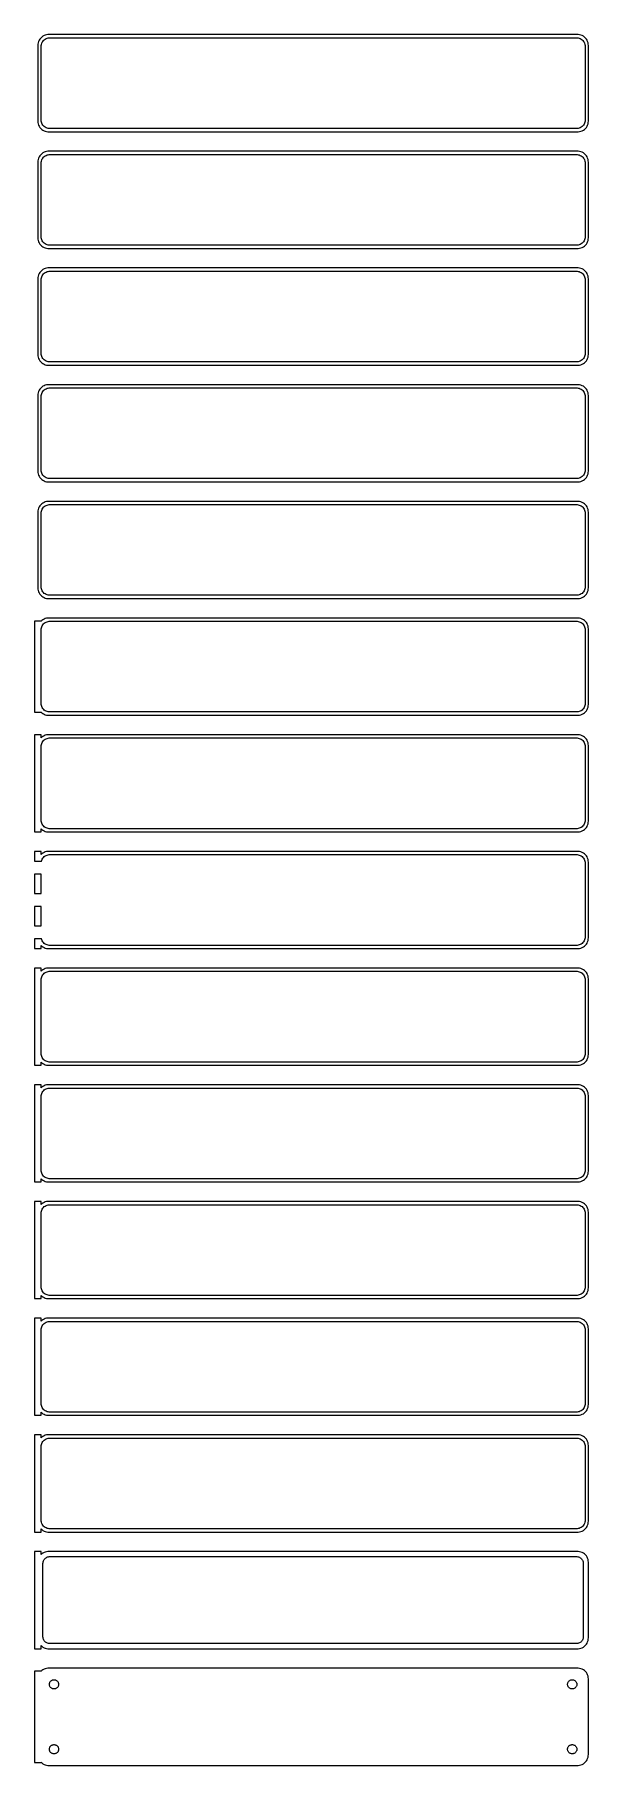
# Model space of a CAD drawing. Header units: metres. Extents: x -129 to 128, y 788 to 1588.
import ezdxf

# ---------------------------------------------------------------- set-up
doc = ezdxf.new("R2010")
doc.units = ezdxf.units.M

msp = doc.modelspace()

# ---------------------------------------------------------------- linework, layer by layer
for p, q in [((-126.545, 1586.44), (-126.882, 1585.91)), ((-126.145, 1586.92), (-126.545, 1586.44)), ((-125.687, 1587.35), (-126.145, 1586.92)), ((-125.179, 1587.72), (-125.687, 1587.35)), ((-124.629, 1588.02), (-125.179, 1587.72)), ((-124.916, 1585.74), (-124.55, 1586.08)), ((-124.045, 1588.26), (-124.629, 1588.02)), ((-124.55, 1586.08), (-124.143, 1586.38)), ((-124.143, 1586.38), (-123.703, 1586.62)), ((-123.437, 1588.41), (-124.045, 1588.26)), ((-123.703, 1586.62), (-123.236, 1586.8)), ((-122.814, 1588.49), (-123.437, 1588.41)), ((-123.236, 1586.8), (-122.75, 1586.93)), ((122.814, 1588.49), (-122.814, 1588.49)), ((-122.75, 1586.93), (-122.251, 1586.99)), ((-122.251, 1586.99), (122.251, 1586.99)), ((122.251, 1586.99), (122.75, 1586.93)), ((122.75, 1586.93), (123.236, 1586.8)), ((123.437, 1588.41), (122.814, 1588.49)), ((123.236, 1586.8), (123.703, 1586.62)), ((124.045, 1588.26), (123.437, 1588.41)), ((123.703, 1586.62), (124.143, 1586.38)), ((124.629, 1588.02), (124.045, 1588.26)), ((124.143, 1586.38), (124.55, 1586.08)), ((124.55, 1586.08), (124.916, 1585.74)), ((125.179, 1587.72), (124.629, 1588.02)), ((125.687, 1587.35), (125.179, 1587.72)), ((126.145, 1586.92), (125.687, 1587.35)), ((126.545, 1586.44), (126.145, 1586.92)), ((126.882, 1585.91), (126.545, 1586.44)), ((-127.461, 1584.13), (-127.5, 1583.5)), ((-127.5, 1583.5), (-127.5, 1548.5)), ((-127.343, 1584.74), (-127.461, 1584.13)), ((-127.149, 1585.34), (-127.343, 1584.74)), ((-126.882, 1585.91), (-127.149, 1585.34)), ((-126, 1583), (-125.968, 1583.5)), ((-126, 1549), (-126, 1583)), ((-125.968, 1583.5), (-125.874, 1583.99)), ((-125.874, 1583.99), (-125.719, 1584.47)), ((-125.719, 1584.47), (-125.505, 1584.93)), ((-125.505, 1584.93), (-125.236, 1585.35)), ((-125.236, 1585.35), (-124.916, 1585.74)), ((124.916, 1585.74), (125.236, 1585.35)), ((125.236, 1585.35), (125.505, 1584.93)), ((125.505, 1584.93), (125.719, 1584.47)), ((125.719, 1584.47), (125.874, 1583.99)), ((125.874, 1583.99), (125.968, 1583.5)), ((125.968, 1583.5), (126, 1583)), ((126, 1583), (126, 1549)), ((127.149, 1585.34), (126.882, 1585.91)), ((127.343, 1584.74), (127.149, 1585.34)), ((127.461, 1584.13), (127.343, 1584.74)), ((127.5, 1583.5), (127.461, 1584.13)), ((127.5, 1548.5), (127.5, 1583.5)), ((-127.5, 1548.5), (-127.461, 1547.87)), ((-127.461, 1547.87), (-127.343, 1547.26)), ((-127.343, 1547.26), (-127.149, 1546.66)), ((-127.149, 1546.66), (-126.882, 1546.09)), ((-126.882, 1546.09), (-126.545, 1545.56)), ((-125.968, 1548.5), (-126, 1549)), ((-125.874, 1548.01), (-125.968, 1548.5)), ((-125.719, 1547.53), (-125.874, 1548.01)), ((-125.505, 1547.07), (-125.719, 1547.53)), ((-125.236, 1546.65), (-125.505, 1547.07)), ((-124.916, 1546.26), (-125.236, 1546.65)), ((-124.55, 1545.92), (-124.916, 1546.26)), ((-124.143, 1545.62), (-124.55, 1545.92)), ((124.55, 1545.92), (124.143, 1545.62)), ((124.916, 1546.26), (124.55, 1545.92)), ((125.236, 1546.65), (124.916, 1546.26)), ((125.505, 1547.07), (125.236, 1546.65)), ((125.719, 1547.53), (125.505, 1547.07)), ((125.874, 1548.01), (125.719, 1547.53)), ((125.968, 1548.5), (125.874, 1548.01)), ((126, 1549), (125.968, 1548.5)), ((126.545, 1545.56), (126.882, 1546.09)), ((126.882, 1546.09), (127.149, 1546.66)), ((127.149, 1546.66), (127.343, 1547.26)), ((127.343, 1547.26), (127.461, 1547.87)), ((127.461, 1547.87), (127.5, 1548.5)), ((-126.545, 1545.56), (-126.145, 1545.08)), ((-126.145, 1545.08), (-125.687, 1544.65)), ((-125.687, 1544.65), (-125.179, 1544.28)), ((-125.179, 1544.28), (-124.629, 1543.98)), ((-124.629, 1543.98), (-124.045, 1543.74)), ((-123.703, 1545.38), (-124.143, 1545.62)), ((-124.045, 1543.74), (-123.437, 1543.59)), ((-123.236, 1545.2), (-123.703, 1545.38)), ((-123.437, 1543.59), (-122.814, 1543.51)), ((-122.75, 1545.07), (-123.236, 1545.2)), ((-122.814, 1543.51), (122.814, 1543.51)), ((-122.251, 1545.01), (-122.75, 1545.07)), ((122.251, 1545.01), (-122.251, 1545.01)), ((122.75, 1545.07), (122.251, 1545.01)), ((123.236, 1545.2), (122.75, 1545.07)), ((122.814, 1543.51), (123.437, 1543.59)), ((123.703, 1545.38), (123.236, 1545.2)), ((123.437, 1543.59), (124.045, 1543.74)), ((124.143, 1545.62), (123.703, 1545.38)), ((124.045, 1543.74), (124.629, 1543.98)), ((124.629, 1543.98), (125.179, 1544.28)), ((125.179, 1544.28), (125.687, 1544.65)), ((125.687, 1544.65), (126.145, 1545.08)), ((126.145, 1545.08), (126.545, 1545.56)), ((-127.461, 1530.13), (-127.5, 1529.5)), ((-127.343, 1530.74), (-127.461, 1530.13)), ((-127.149, 1531.34), (-127.343, 1530.74)), ((-126.882, 1531.91), (-127.149, 1531.34)), ((-126.545, 1532.44), (-126.882, 1531.91)), ((-126.145, 1532.92), (-126.545, 1532.44)), ((-125.687, 1533.35), (-126.145, 1532.92)), ((-125.968, 1529.5), (-125.874, 1529.99)), ((-125.874, 1529.99), (-125.719, 1530.47)), ((-125.719, 1530.47), (-125.505, 1530.93)), ((-125.179, 1533.72), (-125.687, 1533.35)), ((-125.505, 1530.93), (-125.236, 1531.35)), ((-125.236, 1531.35), (-124.916, 1531.74)), ((-124.629, 1534.02), (-125.179, 1533.72)), ((-124.916, 1531.74), (-124.55, 1532.08)), ((-124.045, 1534.26), (-124.629, 1534.02)), ((-124.55, 1532.08), (-124.143, 1532.38)), ((-124.143, 1532.38), (-123.703, 1532.62)), ((-123.437, 1534.41), (-124.045, 1534.26)), ((-123.703, 1532.62), (-123.236, 1532.8)), ((-122.814, 1534.49), (-123.437, 1534.41)), ((-123.236, 1532.8), (-122.75, 1532.93)), ((122.814, 1534.49), (-122.814, 1534.49)), ((-122.75, 1532.93), (-122.251, 1532.99)), ((-122.251, 1532.99), (122.251, 1532.99)), ((122.251, 1532.99), (122.75, 1532.93)), ((122.75, 1532.93), (123.236, 1532.8)), ((123.437, 1534.41), (122.814, 1534.49)), ((123.236, 1532.8), (123.703, 1532.62)), ((124.045, 1534.26), (123.437, 1534.41)), ((123.703, 1532.62), (124.143, 1532.38)), ((124.629, 1534.02), (124.045, 1534.26)), ((124.143, 1532.38), (124.55, 1532.08)), ((124.55, 1532.08), (124.916, 1531.74)), ((125.179, 1533.72), (124.629, 1534.02)), ((124.916, 1531.74), (125.236, 1531.35)), ((125.687, 1533.35), (125.179, 1533.72)), ((125.236, 1531.35), (125.505, 1530.93)), ((125.505, 1530.93), (125.719, 1530.47)), ((126.145, 1532.92), (125.687, 1533.35)), ((125.719, 1530.47), (125.874, 1529.99)), ((125.874, 1529.99), (125.968, 1529.5)), ((126.545, 1532.44), (126.145, 1532.92)), ((126.882, 1531.91), (126.545, 1532.44)), ((127.149, 1531.34), (126.882, 1531.91)), ((127.343, 1530.74), (127.149, 1531.34)), ((127.461, 1530.13), (127.343, 1530.74)), ((127.5, 1529.5), (127.461, 1530.13)), ((-127.5, 1529.5), (-127.5, 1494.5)), ((-126, 1529), (-125.968, 1529.5)), ((-126, 1495), (-126, 1529)), ((125.968, 1529.5), (126, 1529)), ((126, 1529), (126, 1495)), ((127.5, 1494.5), (127.5, 1529.5)), ((-127.5, 1494.5), (-127.461, 1493.87)), ((-127.461, 1493.87), (-127.343, 1493.26)), ((-127.343, 1493.26), (-127.149, 1492.66)), ((-127.149, 1492.66), (-126.882, 1492.09)), ((-126.882, 1492.09), (-126.545, 1491.56)), ((-126.545, 1491.56), (-126.145, 1491.08)), ((-126.145, 1491.08), (-125.687, 1490.65)), ((-125.968, 1494.5), (-126, 1495)), ((-125.874, 1494.01), (-125.968, 1494.5)), ((-125.719, 1493.53), (-125.874, 1494.01)), ((-125.505, 1493.07), (-125.719, 1493.53)), ((-125.687, 1490.65), (-125.179, 1490.28)), ((-125.236, 1492.65), (-125.505, 1493.07)), ((-124.916, 1492.26), (-125.236, 1492.65)), ((-125.179, 1490.28), (-124.629, 1489.98)), ((-124.55, 1491.92), (-124.916, 1492.26)), ((-124.629, 1489.98), (-124.045, 1489.74)), ((-124.143, 1491.62), (-124.55, 1491.92)), ((-123.703, 1491.38), (-124.143, 1491.62)), ((-123.236, 1491.2), (-123.703, 1491.38)), ((-122.75, 1491.07), (-123.236, 1491.2)), ((-122.251, 1491.01), (-122.75, 1491.07)), ((122.251, 1491.01), (-122.251, 1491.01)), ((122.75, 1491.07), (122.251, 1491.01)), ((123.236, 1491.2), (122.75, 1491.07)), ((123.703, 1491.38), (123.236, 1491.2)), ((124.143, 1491.62), (123.703, 1491.38)), ((124.045, 1489.74), (124.629, 1489.98)), ((124.55, 1491.92), (124.143, 1491.62)), ((124.916, 1492.26), (124.55, 1491.92)), ((124.629, 1489.98), (125.179, 1490.28)), ((125.236, 1492.65), (124.916, 1492.26)), ((125.179, 1490.28), (125.687, 1490.65)), ((125.505, 1493.07), (125.236, 1492.65)), ((125.719, 1493.53), (125.505, 1493.07)), ((125.687, 1490.65), (126.145, 1491.08)), ((125.874, 1494.01), (125.719, 1493.53)), ((125.968, 1494.5), (125.874, 1494.01)), ((126, 1495), (125.968, 1494.5)), ((126.145, 1491.08), (126.545, 1491.56)), ((126.545, 1491.56), (126.882, 1492.09)), ((126.882, 1492.09), (127.149, 1492.66)), ((127.149, 1492.66), (127.343, 1493.26)), ((127.343, 1493.26), (127.461, 1493.87)), ((127.461, 1493.87), (127.5, 1494.5)), ((-124.045, 1489.74), (-123.437, 1489.59)), ((-123.437, 1489.59), (-122.814, 1489.51)), ((-122.814, 1489.51), (122.814, 1489.51)), ((122.814, 1489.51), (123.437, 1489.59)), ((123.437, 1489.59), (124.045, 1489.74)), ((-127.461, 1476.13), (-127.5, 1475.5)), ((-127.5, 1475.5), (-127.5, 1440.5)), ((-127.343, 1476.74), (-127.461, 1476.13)), ((-127.149, 1477.34), (-127.343, 1476.74)), ((-126.882, 1477.91), (-127.149, 1477.34)), ((-126.545, 1478.44), (-126.882, 1477.91)), ((-126.145, 1478.92), (-126.545, 1478.44)), ((-125.687, 1479.35), (-126.145, 1478.92)), ((-126, 1475), (-125.968, 1475.5)), ((-126, 1441), (-126, 1475)), ((-125.968, 1475.5), (-125.874, 1475.99)), ((-125.874, 1475.99), (-125.719, 1476.47)), ((-125.719, 1476.47), (-125.505, 1476.93)), ((-125.179, 1479.72), (-125.687, 1479.35)), ((-125.505, 1476.93), (-125.236, 1477.35)), ((-125.236, 1477.35), (-124.916, 1477.74)), ((-124.629, 1480.02), (-125.179, 1479.72)), ((-124.916, 1477.74), (-124.55, 1478.08)), ((-124.045, 1480.26), (-124.629, 1480.02)), ((-124.55, 1478.08), (-124.143, 1478.38)), ((-124.143, 1478.38), (-123.703, 1478.62)), ((-123.437, 1480.41), (-124.045, 1480.26)), ((-123.703, 1478.62), (-123.236, 1478.8)), ((-122.814, 1480.49), (-123.437, 1480.41)), ((-123.236, 1478.8), (-122.75, 1478.93)), ((122.814, 1480.49), (-122.814, 1480.49)), ((-122.75, 1478.93), (-122.251, 1478.99)), ((-122.251, 1478.99), (122.251, 1478.99)), ((122.251, 1478.99), (122.75, 1478.93)), ((122.75, 1478.93), (123.236, 1478.8)), ((123.437, 1480.41), (122.814, 1480.49)), ((123.236, 1478.8), (123.703, 1478.62)), ((124.045, 1480.26), (123.437, 1480.41)), ((123.703, 1478.62), (124.143, 1478.38)), ((124.629, 1480.02), (124.045, 1480.26)), ((124.143, 1478.38), (124.55, 1478.08)), ((124.55, 1478.08), (124.916, 1477.74)), ((125.179, 1479.72), (124.629, 1480.02)), ((124.916, 1477.74), (125.236, 1477.35)), ((125.687, 1479.35), (125.179, 1479.72)), ((125.236, 1477.35), (125.505, 1476.93)), ((125.505, 1476.93), (125.719, 1476.47)), ((126.145, 1478.92), (125.687, 1479.35)), ((125.719, 1476.47), (125.874, 1475.99)), ((125.874, 1475.99), (125.968, 1475.5)), ((125.968, 1475.5), (126, 1475)), ((126, 1475), (126, 1441)), ((126.545, 1478.44), (126.145, 1478.92)), ((126.882, 1477.91), (126.545, 1478.44)), ((127.149, 1477.34), (126.882, 1477.91)), ((127.343, 1476.74), (127.149, 1477.34)), ((127.461, 1476.13), (127.343, 1476.74)), ((127.5, 1475.5), (127.461, 1476.13)), ((127.5, 1440.5), (127.5, 1475.5)), ((-127.5, 1440.5), (-127.461, 1439.87)), ((-127.461, 1439.87), (-127.343, 1439.26)), ((-127.343, 1439.26), (-127.149, 1438.66)), ((-127.149, 1438.66), (-126.882, 1438.09)), ((-126.882, 1438.09), (-126.545, 1437.56)), ((-126.545, 1437.56), (-126.145, 1437.08)), ((-126.145, 1437.08), (-125.687, 1436.65)), ((-125.968, 1440.5), (-126, 1441)), ((-125.874, 1440.01), (-125.968, 1440.5)), ((-125.719, 1439.53), (-125.874, 1440.01)), ((-125.505, 1439.07), (-125.719, 1439.53)), ((-125.687, 1436.65), (-125.179, 1436.28)), ((-125.236, 1438.65), (-125.505, 1439.07)), ((-124.916, 1438.26), (-125.236, 1438.65)), ((-125.179, 1436.28), (-124.629, 1435.98)), ((-124.55, 1437.92), (-124.916, 1438.26)), ((-124.629, 1435.98), (-124.045, 1435.74)), ((-124.143, 1437.62), (-124.55, 1437.92)), ((-123.703, 1437.38), (-124.143, 1437.62)), ((-124.045, 1435.74), (-123.437, 1435.59)), ((-123.236, 1437.2), (-123.703, 1437.38)), ((-123.437, 1435.59), (-122.814, 1435.51)), ((-122.75, 1437.07), (-123.236, 1437.2)), ((-122.814, 1435.51), (122.814, 1435.51)), ((-122.251, 1437.01), (-122.75, 1437.07)), ((122.251, 1437.01), (-122.251, 1437.01)), ((122.75, 1437.07), (122.251, 1437.01)), ((123.236, 1437.2), (122.75, 1437.07)), ((122.814, 1435.51), (123.437, 1435.59)), ((123.703, 1437.38), (123.236, 1437.2)), ((123.437, 1435.59), (124.045, 1435.74)), ((124.143, 1437.62), (123.703, 1437.38)), ((124.045, 1435.74), (124.629, 1435.98)), ((124.55, 1437.92), (124.143, 1437.62)), ((124.916, 1438.26), (124.55, 1437.92)), ((124.629, 1435.98), (125.179, 1436.28)), ((125.236, 1438.65), (124.916, 1438.26)), ((125.179, 1436.28), (125.687, 1436.65)), ((125.505, 1439.07), (125.236, 1438.65)), ((125.719, 1439.53), (125.505, 1439.07)), ((125.687, 1436.65), (126.145, 1437.08)), ((125.874, 1440.01), (125.719, 1439.53)), ((125.968, 1440.5), (125.874, 1440.01)), ((126, 1441), (125.968, 1440.5)), ((126.145, 1437.08), (126.545, 1437.56)), ((126.545, 1437.56), (126.882, 1438.09)), ((126.882, 1438.09), (127.149, 1438.66)), ((127.149, 1438.66), (127.343, 1439.26)), ((127.343, 1439.26), (127.461, 1439.87)), ((127.461, 1439.87), (127.5, 1440.5)), ((-124.629, 1426.02), (-125.179, 1425.72)), ((-124.045, 1426.26), (-124.629, 1426.02)), ((-123.437, 1426.41), (-124.045, 1426.26)), ((-122.814, 1426.49), (-123.437, 1426.41)), ((122.814, 1426.49), (-122.814, 1426.49)), ((123.437, 1426.41), (122.814, 1426.49)), ((124.045, 1426.26), (123.437, 1426.41)), ((124.629, 1426.02), (124.045, 1426.26)), ((125.179, 1425.72), (124.629, 1426.02)), ((-127.461, 1422.13), (-127.5, 1421.5)), ((-127.5, 1421.5), (-127.5, 1386.5)), ((-127.343, 1422.74), (-127.461, 1422.13)), ((-127.149, 1423.34), (-127.343, 1422.74)), ((-126.882, 1423.91), (-127.149, 1423.34)), ((-126.545, 1424.44), (-126.882, 1423.91)), ((-126.145, 1424.92), (-126.545, 1424.44)), ((-125.687, 1425.35), (-126.145, 1424.92)), ((-126, 1421), (-125.968, 1421.5)), ((-126, 1387), (-126, 1421)), ((-125.968, 1421.5), (-125.874, 1421.99)), ((-125.874, 1421.99), (-125.719, 1422.47)), ((-125.719, 1422.47), (-125.505, 1422.93)), ((-125.179, 1425.72), (-125.687, 1425.35)), ((-125.505, 1422.93), (-125.236, 1423.35)), ((-125.236, 1423.35), (-124.916, 1423.74)), ((-124.916, 1423.74), (-124.55, 1424.08)), ((-124.55, 1424.08), (-124.143, 1424.38)), ((-124.143, 1424.38), (-123.703, 1424.62)), ((-123.703, 1424.62), (-123.236, 1424.8)), ((-123.236, 1424.8), (-122.75, 1424.93)), ((-122.75, 1424.93), (-122.251, 1424.99)), ((-122.251, 1424.99), (122.251, 1424.99)), ((122.251, 1424.99), (122.75, 1424.93)), ((122.75, 1424.93), (123.236, 1424.8)), ((123.236, 1424.8), (123.703, 1424.62)), ((123.703, 1424.62), (124.143, 1424.38)), ((124.143, 1424.38), (124.55, 1424.08)), ((124.55, 1424.08), (124.916, 1423.74)), ((124.916, 1423.74), (125.236, 1423.35)), ((125.687, 1425.35), (125.179, 1425.72)), ((125.236, 1423.35), (125.505, 1422.93)), ((125.505, 1422.93), (125.719, 1422.47)), ((126.145, 1424.92), (125.687, 1425.35)), ((125.719, 1422.47), (125.874, 1421.99)), ((125.874, 1421.99), (125.968, 1421.5)), ((125.968, 1421.5), (126, 1421)), ((126, 1421), (126, 1387)), ((126.545, 1424.44), (126.145, 1424.92)), ((126.882, 1423.91), (126.545, 1424.44)), ((127.149, 1423.34), (126.882, 1423.91)), ((127.343, 1422.74), (127.149, 1423.34)), ((127.461, 1422.13), (127.343, 1422.74)), ((127.5, 1421.5), (127.461, 1422.13)), ((127.5, 1386.5), (127.5, 1421.5)), ((-127.5, 1386.5), (-127.461, 1385.87)), ((-127.461, 1385.87), (-127.343, 1385.26)), ((-125.968, 1386.5), (-126, 1387)), ((-125.874, 1386.01), (-125.968, 1386.5)), ((-125.719, 1385.53), (-125.874, 1386.01)), ((125.874, 1386.01), (125.719, 1385.53)), ((125.968, 1386.5), (125.874, 1386.01)), ((126, 1387), (125.968, 1386.5)), ((127.343, 1385.26), (127.461, 1385.87)), ((127.461, 1385.87), (127.5, 1386.5)), ((-127.343, 1385.26), (-127.149, 1384.66)), ((-127.149, 1384.66), (-126.882, 1384.09)), ((-126.882, 1384.09), (-126.545, 1383.56)), ((-126.545, 1383.56), (-126.145, 1383.08)), ((-126.145, 1383.08), (-125.687, 1382.65)), ((-125.505, 1385.07), (-125.719, 1385.53)), ((-125.687, 1382.65), (-125.179, 1382.28)), ((-125.236, 1384.65), (-125.505, 1385.07)), ((-124.916, 1384.26), (-125.236, 1384.65)), ((-125.179, 1382.28), (-124.629, 1381.98)), ((-124.55, 1383.92), (-124.916, 1384.26)), ((-124.629, 1381.98), (-124.045, 1381.74)), ((-124.143, 1383.62), (-124.55, 1383.92)), ((-123.703, 1383.38), (-124.143, 1383.62)), ((-124.045, 1381.74), (-123.437, 1381.59)), ((-123.236, 1383.2), (-123.703, 1383.38)), ((-123.437, 1381.59), (-122.814, 1381.51)), ((-122.75, 1383.07), (-123.236, 1383.2)), ((-122.814, 1381.51), (122.814, 1381.51)), ((-122.251, 1383.01), (-122.75, 1383.07)), ((122.251, 1383.01), (-122.251, 1383.01)), ((122.75, 1383.07), (122.251, 1383.01)), ((123.236, 1383.2), (122.75, 1383.07)), ((122.814, 1381.51), (123.437, 1381.59)), ((123.703, 1383.38), (123.236, 1383.2)), ((123.437, 1381.59), (124.045, 1381.74)), ((124.143, 1383.62), (123.703, 1383.38)), ((124.045, 1381.74), (124.629, 1381.98)), ((124.55, 1383.92), (124.143, 1383.62)), ((124.916, 1384.26), (124.55, 1383.92)), ((124.629, 1381.98), (125.179, 1382.28)), ((125.236, 1384.65), (124.916, 1384.26)), ((125.179, 1382.28), (125.687, 1382.65)), ((125.505, 1385.07), (125.236, 1384.65)), ((125.719, 1385.53), (125.505, 1385.07)), ((125.687, 1382.65), (126.145, 1383.08)), ((126.145, 1383.08), (126.545, 1383.56)), ((126.545, 1383.56), (126.882, 1384.09)), ((126.882, 1384.09), (127.149, 1384.66)), ((127.149, 1384.66), (127.343, 1385.26)), ((-126.882, 1369.91), (-127.149, 1369.34)), ((-126.545, 1370.44), (-126.882, 1369.91)), ((-126.145, 1370.92), (-126.545, 1370.44)), ((-125.687, 1371.35), (-126.145, 1370.92)), ((-125.179, 1371.72), (-125.687, 1371.35)), ((-125.236, 1369.35), (-124.916, 1369.74)), ((-124.629, 1372.02), (-125.179, 1371.72)), ((-124.916, 1369.74), (-124.55, 1370.08)), ((-124.045, 1372.26), (-124.629, 1372.02)), ((-124.55, 1370.08), (-124.143, 1370.38)), ((-124.143, 1370.38), (-123.703, 1370.62)), ((-123.437, 1372.41), (-124.045, 1372.26)), ((-123.703, 1370.62), (-123.236, 1370.8)), ((-122.814, 1372.49), (-123.437, 1372.41)), ((-123.236, 1370.8), (-122.75, 1370.93)), ((122.814, 1372.49), (-122.814, 1372.49)), ((-122.75, 1370.93), (-122.251, 1370.99)), ((-122.251, 1370.99), (122.251, 1370.99)), ((122.251, 1370.99), (122.75, 1370.93)), ((122.75, 1370.93), (123.236, 1370.8)), ((123.437, 1372.41), (122.814, 1372.49)), ((123.236, 1370.8), (123.703, 1370.62)), ((124.045, 1372.26), (123.437, 1372.41)), ((123.703, 1370.62), (124.143, 1370.38)), ((124.629, 1372.02), (124.045, 1372.26)), ((124.143, 1370.38), (124.55, 1370.08)), ((124.55, 1370.08), (124.916, 1369.74)), ((125.179, 1371.72), (124.629, 1372.02)), ((124.916, 1369.74), (125.236, 1369.35)), ((125.687, 1371.35), (125.179, 1371.72)), ((126.145, 1370.92), (125.687, 1371.35)), ((126.545, 1370.44), (126.145, 1370.92)), ((126.882, 1369.91), (126.545, 1370.44)), ((127.149, 1369.34), (126.882, 1369.91)), ((-127.461, 1368.13), (-127.5, 1367.5)), ((-127.5, 1367.5), (-127.5, 1332.5)), ((-127.343, 1368.74), (-127.461, 1368.13)), ((-127.149, 1369.34), (-127.343, 1368.74)), ((-126, 1367), (-125.968, 1367.5)), ((-126, 1333), (-126, 1367)), ((-125.968, 1367.5), (-125.874, 1367.99)), ((-125.874, 1367.99), (-125.719, 1368.47)), ((-125.719, 1368.47), (-125.505, 1368.93)), ((-125.505, 1368.93), (-125.236, 1369.35)), ((125.236, 1369.35), (125.505, 1368.93)), ((125.505, 1368.93), (125.719, 1368.47)), ((125.719, 1368.47), (125.874, 1367.99)), ((125.874, 1367.99), (125.968, 1367.5)), ((125.968, 1367.5), (126, 1367)), ((126, 1367), (126, 1333)), ((127.343, 1368.74), (127.149, 1369.34)), ((127.461, 1368.13), (127.343, 1368.74)), ((127.5, 1367.5), (127.461, 1368.13)), ((127.5, 1332.5), (127.5, 1367.5)), ((-127.5, 1332.5), (-127.461, 1331.87)), ((-127.461, 1331.87), (-127.343, 1331.26)), ((-127.343, 1331.26), (-127.149, 1330.66)), ((-127.149, 1330.66), (-126.882, 1330.09)), ((-126.882, 1330.09), (-126.545, 1329.56)), ((-125.968, 1332.5), (-126, 1333)), ((-125.874, 1332.01), (-125.968, 1332.5)), ((-125.719, 1331.53), (-125.874, 1332.01)), ((-125.505, 1331.07), (-125.719, 1331.53)), ((-125.236, 1330.65), (-125.505, 1331.07)), ((-124.916, 1330.26), (-125.236, 1330.65)), ((-124.55, 1329.92), (-124.916, 1330.26)), ((-124.143, 1329.62), (-124.55, 1329.92)), ((124.55, 1329.92), (124.143, 1329.62)), ((124.916, 1330.26), (124.55, 1329.92)), ((125.236, 1330.65), (124.916, 1330.26)), ((125.505, 1331.07), (125.236, 1330.65)), ((125.719, 1331.53), (125.505, 1331.07)), ((125.874, 1332.01), (125.719, 1331.53)), ((125.968, 1332.5), (125.874, 1332.01)), ((126, 1333), (125.968, 1332.5)), ((126.545, 1329.56), (126.882, 1330.09)), ((126.882, 1330.09), (127.149, 1330.66)), ((127.149, 1330.66), (127.343, 1331.26)), ((127.343, 1331.26), (127.461, 1331.87)), ((127.461, 1331.87), (127.5, 1332.5)), ((-126.545, 1329.56), (-126.145, 1329.08)), ((-126.145, 1329.08), (-125.687, 1328.65)), ((-125.687, 1328.65), (-125.179, 1328.28)), ((-125.179, 1328.28), (-124.629, 1327.98)), ((-124.629, 1327.98), (-124.045, 1327.74)), ((-123.703, 1329.38), (-124.143, 1329.62)), ((-124.045, 1327.74), (-123.437, 1327.59)), ((-123.236, 1329.2), (-123.703, 1329.38)), ((-123.437, 1327.59), (-122.814, 1327.51)), ((-122.75, 1329.07), (-123.236, 1329.2)), ((-122.814, 1327.51), (122.814, 1327.51)), ((-122.251, 1329.01), (-122.75, 1329.07)), ((122.251, 1329.01), (-122.251, 1329.01)), ((122.75, 1329.07), (122.251, 1329.01)), ((123.236, 1329.2), (122.75, 1329.07)), ((122.814, 1327.51), (123.437, 1327.59)), ((123.703, 1329.38), (123.236, 1329.2)), ((123.437, 1327.59), (124.045, 1327.74)), ((124.143, 1329.62), (123.703, 1329.38)), ((124.045, 1327.74), (124.629, 1327.98)), ((124.629, 1327.98), (125.179, 1328.28)), ((125.179, 1328.28), (125.687, 1328.65)), ((125.687, 1328.65), (126.145, 1329.08)), ((126.145, 1329.08), (126.545, 1329.56)), ((-126, 1317.06), (-129, 1317.06)), ((-129, 1317.06), (-129, 1274.94)), ((-125.687, 1317.35), (-126, 1317.06)), ((-125.968, 1313.5), (-125.874, 1313.99)), ((-125.874, 1313.99), (-125.719, 1314.47)), ((-125.719, 1314.47), (-125.505, 1314.93)), ((-125.179, 1317.72), (-125.687, 1317.35)), ((-125.505, 1314.93), (-125.236, 1315.35)), ((-125.236, 1315.35), (-124.916, 1315.74)), ((-124.629, 1318.02), (-125.179, 1317.72)), ((-124.916, 1315.74), (-124.55, 1316.08)), ((-124.045, 1318.26), (-124.629, 1318.02)), ((-124.55, 1316.08), (-124.143, 1316.38)), ((-124.143, 1316.38), (-123.703, 1316.62)), ((-123.437, 1318.41), (-124.045, 1318.26)), ((-123.703, 1316.62), (-123.236, 1316.8)), ((-122.814, 1318.49), (-123.437, 1318.41)), ((-123.236, 1316.8), (-122.75, 1316.93)), ((122.814, 1318.49), (-122.814, 1318.49)), ((-122.75, 1316.93), (-122.251, 1316.99)), ((-122.251, 1316.99), (122.251, 1316.99)), ((122.251, 1316.99), (122.75, 1316.93)), ((122.75, 1316.93), (123.236, 1316.8)), ((123.437, 1318.41), (122.814, 1318.49)), ((123.236, 1316.8), (123.703, 1316.62)), ((124.045, 1318.26), (123.437, 1318.41)), ((123.703, 1316.62), (124.143, 1316.38)), ((124.629, 1318.02), (124.045, 1318.26)), ((124.143, 1316.38), (124.55, 1316.08)), ((124.55, 1316.08), (124.916, 1315.74)), ((125.179, 1317.72), (124.629, 1318.02)), ((124.916, 1315.74), (125.236, 1315.35)), ((125.687, 1317.35), (125.179, 1317.72)), ((125.236, 1315.35), (125.505, 1314.93)), ((125.505, 1314.93), (125.719, 1314.47)), ((126.145, 1316.92), (125.687, 1317.35)), ((125.719, 1314.47), (125.874, 1313.99)), ((125.874, 1313.99), (125.968, 1313.5)), ((126.545, 1316.44), (126.145, 1316.92)), ((126.882, 1315.91), (126.545, 1316.44)), ((127.149, 1315.34), (126.882, 1315.91)), ((127.343, 1314.74), (127.149, 1315.34)), ((127.461, 1314.13), (127.343, 1314.74)), ((127.5, 1313.5), (127.461, 1314.13)), ((-126, 1313), (-125.968, 1313.5)), ((-126, 1279), (-126, 1313)), ((125.968, 1313.5), (126, 1313)), ((126, 1313), (126, 1279)), ((127.5, 1278.5), (127.5, 1313.5)), ((-129, 1274.94), (-126, 1274.94)), ((-125.968, 1278.5), (-126, 1279)), ((-126, 1274.94), (-125.687, 1274.65)), ((-125.874, 1278.01), (-125.968, 1278.5)), ((-125.719, 1277.53), (-125.874, 1278.01)), ((-125.505, 1277.07), (-125.719, 1277.53)), ((-125.687, 1274.65), (-125.179, 1274.28)), ((-125.236, 1276.65), (-125.505, 1277.07)), ((-124.916, 1276.26), (-125.236, 1276.65)), ((-125.179, 1274.28), (-124.629, 1273.98)), ((-124.55, 1275.92), (-124.916, 1276.26)), ((-124.629, 1273.98), (-124.045, 1273.74)), ((-124.143, 1275.62), (-124.55, 1275.92)), ((-123.703, 1275.38), (-124.143, 1275.62)), ((-124.045, 1273.74), (-123.437, 1273.59)), ((-123.236, 1275.2), (-123.703, 1275.38)), ((-123.437, 1273.59), (-122.814, 1273.51)), ((-122.75, 1275.07), (-123.236, 1275.2)), ((-122.251, 1275.01), (-122.75, 1275.07)), ((122.251, 1275.01), (-122.251, 1275.01)), ((122.75, 1275.07), (122.251, 1275.01)), ((123.236, 1275.2), (122.75, 1275.07)), ((122.814, 1273.51), (123.437, 1273.59)), ((123.703, 1275.38), (123.236, 1275.2)), ((123.437, 1273.59), (124.045, 1273.74)), ((124.143, 1275.62), (123.703, 1275.38)), ((124.045, 1273.74), (124.629, 1273.98)), ((124.55, 1275.92), (124.143, 1275.62)), ((124.916, 1276.26), (124.55, 1275.92)), ((124.629, 1273.98), (125.179, 1274.28)), ((125.236, 1276.65), (124.916, 1276.26)), ((125.179, 1274.28), (125.687, 1274.65)), ((125.505, 1277.07), (125.236, 1276.65)), ((125.719, 1277.53), (125.505, 1277.07)), ((125.687, 1274.65), (126.145, 1275.08)), ((125.874, 1278.01), (125.719, 1277.53)), ((125.968, 1278.5), (125.874, 1278.01)), ((126, 1279), (125.968, 1278.5)), ((126.145, 1275.08), (126.545, 1275.56)), ((126.545, 1275.56), (126.882, 1276.09)), ((126.882, 1276.09), (127.149, 1276.66)), ((127.149, 1276.66), (127.343, 1277.26)), ((127.343, 1277.26), (127.461, 1277.87)), ((127.461, 1277.87), (127.5, 1278.5)), ((-122.814, 1273.51), (122.814, 1273.51)), ((-126, 1264.47), (-129, 1264.47)), ((-129, 1264.47), (-129, 1219.53)), ((-126, 1263.06), (-126, 1264.47)), ((-125.687, 1263.35), (-126, 1263.06)), ((-126, 1259), (-125.968, 1259.5)), ((-126, 1225), (-126, 1259)), ((-125.968, 1259.5), (-125.874, 1259.99)), ((-125.874, 1259.99), (-125.719, 1260.47)), ((-125.719, 1260.47), (-125.505, 1260.93)), ((-125.179, 1263.72), (-125.687, 1263.35)), ((-125.505, 1260.93), (-125.236, 1261.35)), ((-125.236, 1261.35), (-124.916, 1261.74)), ((-124.629, 1264.02), (-125.179, 1263.72)), ((-124.916, 1261.74), (-124.55, 1262.08)), ((-124.045, 1264.26), (-124.629, 1264.02)), ((-124.55, 1262.08), (-124.143, 1262.38)), ((-124.143, 1262.38), (-123.703, 1262.62)), ((-123.437, 1264.41), (-124.045, 1264.26)), ((-123.703, 1262.62), (-123.236, 1262.8)), ((-122.814, 1264.49), (-123.437, 1264.41)), ((-123.236, 1262.8), (-122.75, 1262.93)), ((122.814, 1264.49), (-122.814, 1264.49)), ((-122.75, 1262.93), (-122.251, 1262.99)), ((-122.251, 1262.99), (122.251, 1262.99)), ((122.251, 1262.99), (122.75, 1262.93)), ((122.75, 1262.93), (123.236, 1262.8)), ((123.437, 1264.41), (122.814, 1264.49)), ((123.236, 1262.8), (123.703, 1262.62)), ((124.045, 1264.26), (123.437, 1264.41)), ((123.703, 1262.62), (124.143, 1262.38)), ((124.629, 1264.02), (124.045, 1264.26)), ((124.143, 1262.38), (124.55, 1262.08)), ((124.55, 1262.08), (124.916, 1261.74)), ((125.179, 1263.72), (124.629, 1264.02)), ((124.916, 1261.74), (125.236, 1261.35)), ((125.687, 1263.35), (125.179, 1263.72)), ((125.236, 1261.35), (125.505, 1260.93)), ((125.505, 1260.93), (125.719, 1260.47)), ((126.145, 1262.92), (125.687, 1263.35)), ((125.719, 1260.47), (125.874, 1259.99)), ((125.874, 1259.99), (125.968, 1259.5)), ((125.968, 1259.5), (126, 1259)), ((126, 1259), (126, 1225)), ((126.545, 1262.44), (126.145, 1262.92)), ((126.882, 1261.91), (126.545, 1262.44)), ((127.149, 1261.34), (126.882, 1261.91)), ((127.343, 1260.74), (127.149, 1261.34)), ((127.461, 1260.13), (127.343, 1260.74)), ((127.5, 1259.5), (127.461, 1260.13)), ((127.5, 1224.5), (127.5, 1259.5)), ((-129, 1219.53), (-126, 1219.53)), ((-125.968, 1224.5), (-126, 1225)), ((-126, 1219.53), (-126, 1220.94)), ((-126, 1220.94), (-125.687, 1220.65)), ((-125.874, 1224.01), (-125.968, 1224.5)), ((-125.719, 1223.53), (-125.874, 1224.01)), ((-125.505, 1223.07), (-125.719, 1223.53)), ((-125.687, 1220.65), (-125.179, 1220.28)), ((-125.236, 1222.65), (-125.505, 1223.07)), ((-124.916, 1222.26), (-125.236, 1222.65)), ((-125.179, 1220.28), (-124.629, 1219.98)), ((-124.55, 1221.92), (-124.916, 1222.26)), ((-124.629, 1219.98), (-124.045, 1219.74)), ((-124.143, 1221.62), (-124.55, 1221.92)), ((-123.703, 1221.38), (-124.143, 1221.62)), ((-124.045, 1219.74), (-123.437, 1219.59)), ((-123.236, 1221.2), (-123.703, 1221.38)), ((-123.437, 1219.59), (-122.814, 1219.51)), ((-122.75, 1221.07), (-123.236, 1221.2)), ((-122.814, 1219.51), (122.814, 1219.51)), ((-122.251, 1221.01), (-122.75, 1221.07)), ((122.251, 1221.01), (-122.251, 1221.01)), ((122.75, 1221.07), (122.251, 1221.01)), ((123.236, 1221.2), (122.75, 1221.07)), ((122.814, 1219.51), (123.437, 1219.59)), ((123.703, 1221.38), (123.236, 1221.2)), ((123.437, 1219.59), (124.045, 1219.74)), ((124.143, 1221.62), (123.703, 1221.38)), ((124.045, 1219.74), (124.629, 1219.98)), ((124.55, 1221.92), (124.143, 1221.62)), ((124.916, 1222.26), (124.55, 1221.92)), ((124.629, 1219.98), (125.179, 1220.28)), ((125.236, 1222.65), (124.916, 1222.26)), ((125.179, 1220.28), (125.687, 1220.65)), ((125.505, 1223.07), (125.236, 1222.65)), ((125.719, 1223.53), (125.505, 1223.07)), ((125.687, 1220.65), (126.145, 1221.08)), ((125.874, 1224.01), (125.719, 1223.53)), ((125.968, 1224.5), (125.874, 1224.01)), ((126, 1225), (125.968, 1224.5)), ((126.145, 1221.08), (126.545, 1221.56)), ((126.545, 1221.56), (126.882, 1222.09)), ((126.882, 1222.09), (127.149, 1222.66)), ((127.149, 1222.66), (127.343, 1223.26)), ((127.343, 1223.26), (127.461, 1223.87)), ((127.461, 1223.87), (127.5, 1224.5)), ((-126, 1210.49), (-129, 1210.49)), ((-129, 1210.49), (-129, 1205.99)), ((-126, 1209.06), (-126, 1210.49)), ((-125.179, 1209.72), (-125.687, 1209.35)), ((-124.629, 1210.02), (-125.179, 1209.72)), ((-124.045, 1210.26), (-124.629, 1210.02)), ((-123.437, 1210.41), (-124.045, 1210.26)), ((-122.814, 1210.49), (-123.437, 1210.41)), ((122.814, 1210.49), (-122.814, 1210.49)), ((123.437, 1210.41), (122.814, 1210.49)), ((124.045, 1210.26), (123.437, 1210.41)), ((124.629, 1210.02), (124.045, 1210.26)), ((125.179, 1209.72), (124.629, 1210.02)), ((125.687, 1209.35), (125.179, 1209.72)), ((-129, 1205.99), (-125.874, 1205.99)), ((-125.687, 1209.35), (-126, 1209.06)), ((-125.874, 1205.99), (-125.719, 1206.47)), ((-125.874, 1205.99), (-125.874, 1205.99)), ((-125.719, 1206.47), (-125.505, 1206.93)), ((-125.505, 1206.93), (-125.236, 1207.35)), ((-125.236, 1207.35), (-124.916, 1207.74)), ((-124.916, 1207.74), (-124.55, 1208.08)), ((-124.55, 1208.08), (-124.143, 1208.38)), ((-124.143, 1208.38), (-123.703, 1208.62)), ((-123.703, 1208.62), (-123.236, 1208.8)), ((-123.236, 1208.8), (-122.75, 1208.93)), ((-122.75, 1208.93), (-122.251, 1208.99)), ((-122.251, 1208.99), (122.251, 1208.99)), ((122.251, 1208.99), (122.75, 1208.93)), ((122.75, 1208.93), (123.236, 1208.8)), ((123.236, 1208.8), (123.703, 1208.62)), ((123.703, 1208.62), (124.143, 1208.38)), ((124.143, 1208.38), (124.55, 1208.08)), ((124.55, 1208.08), (124.916, 1207.74)), ((124.916, 1207.74), (125.236, 1207.35)), ((125.236, 1207.35), (125.505, 1206.93)), ((125.505, 1206.93), (125.719, 1206.47)), ((126.145, 1208.92), (125.687, 1209.35)), ((125.719, 1206.47), (125.874, 1205.99)), ((125.874, 1205.99), (125.968, 1205.5)), ((125.968, 1205.5), (126, 1205)), ((126, 1205), (126, 1171)), ((126.545, 1208.44), (126.145, 1208.92)), ((126.882, 1207.91), (126.545, 1208.44)), ((127.149, 1207.34), (126.882, 1207.91)), ((127.343, 1206.74), (127.149, 1207.34)), ((127.461, 1206.13), (127.343, 1206.74)), ((127.5, 1205.5), (127.461, 1206.13)), ((127.5, 1170.5), (127.5, 1205.5)), ((-126, 1200.01), (-129, 1200.01)), ((-129, 1200.01), (-129, 1190.99)), ((-126, 1190.99), (-126, 1200.01)), ((-129, 1190.99), (-126, 1190.99)), ((-126, 1185.01), (-129, 1185.01)), ((-129, 1185.01), (-129, 1175.99)), ((-126, 1175.99), (-126, 1185.01)), ((-129, 1175.99), (-126, 1175.99)), ((-125.874, 1170.01), (-129, 1170.01)), ((-129, 1170.01), (-129, 1165.51)), ((-125.719, 1169.53), (-125.874, 1170.01)), ((-125.874, 1170.01), (-125.874, 1170.01)), ((-125.505, 1169.07), (-125.719, 1169.53)), ((125.719, 1169.53), (125.505, 1169.07)), ((125.874, 1170.01), (125.719, 1169.53)), ((125.968, 1170.5), (125.874, 1170.01)), ((126, 1171), (125.968, 1170.5)), ((127.343, 1169.26), (127.461, 1169.87)), ((127.461, 1169.87), (127.5, 1170.5)), ((-129, 1165.51), (-126, 1165.51)), ((-126, 1166.94), (-125.687, 1166.65)), ((-126, 1165.51), (-126, 1166.94)), ((-125.687, 1166.65), (-125.179, 1166.28)), ((-125.236, 1168.65), (-125.505, 1169.07)), ((-124.916, 1168.26), (-125.236, 1168.65)), ((-125.179, 1166.28), (-124.629, 1165.98)), ((-124.55, 1167.92), (-124.916, 1168.26)), ((-124.629, 1165.98), (-124.045, 1165.74)), ((-124.143, 1167.62), (-124.55, 1167.92)), ((-123.703, 1167.38), (-124.143, 1167.62)), ((-124.045, 1165.74), (-123.437, 1165.59)), ((-123.236, 1167.2), (-123.703, 1167.38)), ((-123.437, 1165.59), (-122.814, 1165.51)), ((-122.75, 1167.07), (-123.236, 1167.2)), ((-122.814, 1165.51), (122.814, 1165.51)), ((-122.251, 1167.01), (-122.75, 1167.07)), ((122.251, 1167.01), (-122.251, 1167.01)), ((122.75, 1167.07), (122.251, 1167.01)), ((123.236, 1167.2), (122.75, 1167.07)), ((122.814, 1165.51), (123.437, 1165.59)), ((123.703, 1167.38), (123.236, 1167.2)), ((123.437, 1165.59), (124.045, 1165.74)), ((124.143, 1167.62), (123.703, 1167.38)), ((124.045, 1165.74), (124.629, 1165.98)), ((124.55, 1167.92), (124.143, 1167.62)), ((124.916, 1168.26), (124.55, 1167.92)), ((124.629, 1165.98), (125.179, 1166.28)), ((125.236, 1168.65), (124.916, 1168.26)), ((125.179, 1166.28), (125.687, 1166.65)), ((125.505, 1169.07), (125.236, 1168.65)), ((125.687, 1166.65), (126.145, 1167.08)), ((126.145, 1167.08), (126.545, 1167.56)), ((126.545, 1167.56), (126.882, 1168.09)), ((126.882, 1168.09), (127.149, 1168.66)), ((127.149, 1168.66), (127.343, 1169.26)), ((-126, 1156.49), (-129, 1156.49)), ((-129, 1156.49), (-129, 1111.51)), ((-126, 1155.06), (-126, 1156.49)), ((-125.687, 1155.35), (-126, 1155.06)), ((-125.179, 1155.72), (-125.687, 1155.35)), ((-125.236, 1153.35), (-124.916, 1153.74)), ((-124.629, 1156.02), (-125.179, 1155.72)), ((-124.916, 1153.74), (-124.55, 1154.08)), ((-124.045, 1156.26), (-124.629, 1156.02)), ((-124.55, 1154.08), (-124.143, 1154.38)), ((-124.143, 1154.38), (-123.703, 1154.62)), ((-123.437, 1156.41), (-124.045, 1156.26)), ((-123.703, 1154.62), (-123.236, 1154.8)), ((-122.814, 1156.49), (-123.437, 1156.41)), ((-123.236, 1154.8), (-122.75, 1154.93)), ((122.814, 1156.49), (-122.814, 1156.49)), ((-122.75, 1154.93), (-122.251, 1154.99)), ((-122.251, 1154.99), (122.251, 1154.99)), ((122.251, 1154.99), (122.75, 1154.93)), ((122.75, 1154.93), (123.236, 1154.8)), ((123.437, 1156.41), (122.814, 1156.49)), ((123.236, 1154.8), (123.703, 1154.62)), ((124.045, 1156.26), (123.437, 1156.41)), ((123.703, 1154.62), (124.143, 1154.38)), ((124.629, 1156.02), (124.045, 1156.26)), ((124.143, 1154.38), (124.55, 1154.08)), ((124.55, 1154.08), (124.916, 1153.74)), ((125.179, 1155.72), (124.629, 1156.02)), ((124.916, 1153.74), (125.236, 1153.35)), ((125.687, 1155.35), (125.179, 1155.72)), ((126.145, 1154.92), (125.687, 1155.35)), ((126.545, 1154.44), (126.145, 1154.92)), ((126.882, 1153.91), (126.545, 1154.44)), ((127.149, 1153.34), (126.882, 1153.91)), ((-126, 1151), (-125.968, 1151.5)), ((-126, 1117), (-126, 1151)), ((-125.968, 1151.5), (-125.874, 1151.99)), ((-125.874, 1151.99), (-125.719, 1152.47)), ((-125.719, 1152.47), (-125.505, 1152.93)), ((-125.505, 1152.93), (-125.236, 1153.35)), ((125.236, 1153.35), (125.505, 1152.93)), ((125.505, 1152.93), (125.719, 1152.47)), ((125.719, 1152.47), (125.874, 1151.99)), ((125.874, 1151.99), (125.968, 1151.5)), ((125.968, 1151.5), (126, 1151)), ((126, 1151), (126, 1117)), ((127.343, 1152.74), (127.149, 1153.34)), ((127.461, 1152.13), (127.343, 1152.74)), ((127.5, 1151.5), (127.461, 1152.13)), ((127.5, 1116.5), (127.5, 1151.5)), ((-125.968, 1116.5), (-126, 1117)), ((-125.874, 1116.01), (-125.968, 1116.5)), ((-125.719, 1115.53), (-125.874, 1116.01)), ((-125.505, 1115.07), (-125.719, 1115.53)), ((-125.236, 1114.65), (-125.505, 1115.07)), ((-124.916, 1114.26), (-125.236, 1114.65)), ((-124.55, 1113.92), (-124.916, 1114.26)), ((-124.143, 1113.62), (-124.55, 1113.92)), ((-123.703, 1113.38), (-124.143, 1113.62)), ((-123.236, 1113.2), (-123.703, 1113.38)), ((123.703, 1113.38), (123.236, 1113.2)), ((124.143, 1113.62), (123.703, 1113.38)), ((124.55, 1113.92), (124.143, 1113.62)), ((124.916, 1114.26), (124.55, 1113.92)), ((125.236, 1114.65), (124.916, 1114.26)), ((125.505, 1115.07), (125.236, 1114.65)), ((125.719, 1115.53), (125.505, 1115.07)), ((125.874, 1116.01), (125.719, 1115.53)), ((125.968, 1116.5), (125.874, 1116.01)), ((126, 1117), (125.968, 1116.5)), ((126.145, 1113.08), (126.545, 1113.56)), ((126.545, 1113.56), (126.882, 1114.09)), ((126.882, 1114.09), (127.149, 1114.66)), ((127.149, 1114.66), (127.343, 1115.26)), ((127.343, 1115.26), (127.461, 1115.87)), ((127.461, 1115.87), (127.5, 1116.5)), ((-129, 1111.51), (-126, 1111.51)), ((-126, 1112.94), (-125.687, 1112.65)), ((-126, 1111.51), (-126, 1112.94)), ((-125.687, 1112.65), (-125.179, 1112.28)), ((-125.179, 1112.28), (-124.629, 1111.98)), ((-124.629, 1111.98), (-124.045, 1111.74)), ((-124.045, 1111.74), (-123.437, 1111.59)), ((-123.437, 1111.59), (-122.814, 1111.51)), ((-122.75, 1113.07), (-123.236, 1113.2)), ((-122.814, 1111.51), (122.814, 1111.51)), ((-122.251, 1113.01), (-122.75, 1113.07)), ((122.251, 1113.01), (-122.251, 1113.01)), ((122.75, 1113.07), (122.251, 1113.01)), ((123.236, 1113.2), (122.75, 1113.07)), ((122.814, 1111.51), (123.437, 1111.59)), ((123.437, 1111.59), (124.045, 1111.74)), ((124.045, 1111.74), (124.629, 1111.98)), ((124.629, 1111.98), (125.179, 1112.28)), ((125.179, 1112.28), (125.687, 1112.65)), ((125.687, 1112.65), (126.145, 1113.08)), ((-126, 1102.49), (-129, 1102.49)), ((-129, 1102.49), (-129, 1057.51)), ((-126, 1101.06), (-126, 1102.49)), ((-125.687, 1101.35), (-126, 1101.06)), ((-126, 1097), (-125.968, 1097.5)), ((-125.968, 1097.5), (-125.874, 1097.99)), ((-125.874, 1097.99), (-125.719, 1098.47)), ((-125.719, 1098.47), (-125.505, 1098.93)), ((-125.179, 1101.72), (-125.687, 1101.35)), ((-125.505, 1098.93), (-125.236, 1099.35)), ((-125.236, 1099.35), (-124.916, 1099.74)), ((-124.629, 1102.02), (-125.179, 1101.72)), ((-124.916, 1099.74), (-124.55, 1100.08)), ((-124.045, 1102.26), (-124.629, 1102.02)), ((-124.55, 1100.08), (-124.143, 1100.38)), ((-124.143, 1100.38), (-123.703, 1100.62)), ((-123.437, 1102.41), (-124.045, 1102.26)), ((-123.703, 1100.62), (-123.236, 1100.8)), ((-122.814, 1102.49), (-123.437, 1102.41)), ((-123.236, 1100.8), (-122.75, 1100.93)), ((122.814, 1102.49), (-122.814, 1102.49)), ((-122.75, 1100.93), (-122.251, 1100.99)), ((-122.251, 1100.99), (122.251, 1100.99)), ((122.251, 1100.99), (122.75, 1100.93)), ((122.75, 1100.93), (123.236, 1100.8)), ((123.437, 1102.41), (122.814, 1102.49)), ((123.236, 1100.8), (123.703, 1100.62)), ((124.045, 1102.26), (123.437, 1102.41)), ((123.703, 1100.62), (124.143, 1100.38)), ((124.629, 1102.02), (124.045, 1102.26)), ((124.143, 1100.38), (124.55, 1100.08)), ((124.55, 1100.08), (124.916, 1099.74)), ((125.179, 1101.72), (124.629, 1102.02)), ((124.916, 1099.74), (125.236, 1099.35)), ((125.687, 1101.35), (125.179, 1101.72)), ((125.236, 1099.35), (125.505, 1098.93)), ((125.505, 1098.93), (125.719, 1098.47)), ((126.145, 1100.92), (125.687, 1101.35)), ((125.719, 1098.47), (125.874, 1097.99)), ((125.874, 1097.99), (125.968, 1097.5)), ((125.968, 1097.5), (126, 1097)), ((126.545, 1100.44), (126.145, 1100.92)), ((126.882, 1099.91), (126.545, 1100.44)), ((127.149, 1099.34), (126.882, 1099.91)), ((127.343, 1098.74), (127.149, 1099.34)), ((127.461, 1098.13), (127.343, 1098.74)), ((127.5, 1097.5), (127.461, 1098.13)), ((127.5, 1062.5), (127.5, 1097.5)), ((-126, 1063), (-126, 1097)), ((126, 1097), (126, 1063)), ((-129, 1057.51), (-126, 1057.51)), ((-125.968, 1062.5), (-126, 1063)), ((-126, 1058.94), (-125.687, 1058.65)), ((-126, 1057.51), (-126, 1058.94)), ((-125.874, 1062.01), (-125.968, 1062.5)), ((-125.719, 1061.53), (-125.874, 1062.01)), ((-125.505, 1061.07), (-125.719, 1061.53)), ((-125.687, 1058.65), (-125.179, 1058.28)), ((-125.236, 1060.65), (-125.505, 1061.07)), ((-124.916, 1060.26), (-125.236, 1060.65)), ((-125.179, 1058.28), (-124.629, 1057.98)), ((-124.55, 1059.92), (-124.916, 1060.26)), ((-124.629, 1057.98), (-124.045, 1057.74)), ((-124.143, 1059.62), (-124.55, 1059.92)), ((-123.703, 1059.38), (-124.143, 1059.62)), ((-124.045, 1057.74), (-123.437, 1057.59)), ((-123.236, 1059.2), (-123.703, 1059.38)), ((-123.437, 1057.59), (-122.814, 1057.51)), ((-122.75, 1059.07), (-123.236, 1059.2)), ((-122.814, 1057.51), (122.814, 1057.51)), ((-122.251, 1059.01), (-122.75, 1059.07)), ((122.251, 1059.01), (-122.251, 1059.01)), ((122.75, 1059.07), (122.251, 1059.01)), ((123.236, 1059.2), (122.75, 1059.07)), ((122.814, 1057.51), (123.437, 1057.59)), ((123.703, 1059.38), (123.236, 1059.2)), ((123.437, 1057.59), (124.045, 1057.74)), ((124.143, 1059.62), (123.703, 1059.38)), ((124.045, 1057.74), (124.629, 1057.98)), ((124.55, 1059.92), (124.143, 1059.62)), ((124.916, 1060.26), (124.55, 1059.92)), ((124.629, 1057.98), (125.179, 1058.28)), ((125.236, 1060.65), (124.916, 1060.26)), ((125.179, 1058.28), (125.687, 1058.65)), ((125.505, 1061.07), (125.236, 1060.65)), ((125.719, 1061.53), (125.505, 1061.07)), ((125.687, 1058.65), (126.145, 1059.08)), ((125.874, 1062.01), (125.719, 1061.53)), ((125.968, 1062.5), (125.874, 1062.01)), ((126, 1063), (125.968, 1062.5)), ((126.145, 1059.08), (126.545, 1059.56)), ((126.545, 1059.56), (126.882, 1060.09)), ((126.882, 1060.09), (127.149, 1060.66)), ((127.149, 1060.66), (127.343, 1061.26)), ((127.343, 1061.26), (127.461, 1061.87)), ((127.461, 1061.87), (127.5, 1062.5)), ((-126, 1048.49), (-129, 1048.49)), ((-129, 1048.49), (-129, 1003.51)), ((-126, 1047.06), (-126, 1048.49)), ((-125.687, 1047.35), (-126, 1047.06)), ((-126, 1043), (-125.968, 1043.5)), ((-126, 1009), (-126, 1043)), ((-125.968, 1043.5), (-125.874, 1043.99)), ((-125.874, 1043.99), (-125.719, 1044.47)), ((-125.719, 1044.47), (-125.505, 1044.93)), ((-125.179, 1047.72), (-125.687, 1047.35)), ((-125.505, 1044.93), (-125.236, 1045.35)), ((-125.236, 1045.35), (-124.916, 1045.74)), ((-124.629, 1048.02), (-125.179, 1047.72)), ((-124.916, 1045.74), (-124.55, 1046.08)), ((-124.045, 1048.26), (-124.629, 1048.02)), ((-124.55, 1046.08), (-124.143, 1046.38)), ((-124.143, 1046.38), (-123.703, 1046.62)), ((-123.437, 1048.41), (-124.045, 1048.26)), ((-123.703, 1046.62), (-123.236, 1046.8)), ((-122.814, 1048.49), (-123.437, 1048.41)), ((-123.236, 1046.8), (-122.75, 1046.93)), ((122.814, 1048.49), (-122.814, 1048.49)), ((-122.75, 1046.93), (-122.251, 1046.99)), ((-122.251, 1046.99), (122.251, 1046.99)), ((122.251, 1046.99), (122.75, 1046.93)), ((122.75, 1046.93), (123.236, 1046.8)), ((123.437, 1048.41), (122.814, 1048.49)), ((123.236, 1046.8), (123.703, 1046.62)), ((124.045, 1048.26), (123.437, 1048.41)), ((123.703, 1046.62), (124.143, 1046.38)), ((124.629, 1048.02), (124.045, 1048.26)), ((124.143, 1046.38), (124.55, 1046.08)), ((124.55, 1046.08), (124.916, 1045.74)), ((125.179, 1047.72), (124.629, 1048.02)), ((124.916, 1045.74), (125.236, 1045.35)), ((125.687, 1047.35), (125.179, 1047.72)), ((125.236, 1045.35), (125.505, 1044.93)), ((125.505, 1044.93), (125.719, 1044.47)), ((126.145, 1046.92), (125.687, 1047.35)), ((125.719, 1044.47), (125.874, 1043.99)), ((125.874, 1043.99), (125.968, 1043.5)), ((125.968, 1043.5), (126, 1043)), ((126, 1043), (126, 1009)), ((126.545, 1046.44), (126.145, 1046.92)), ((126.882, 1045.91), (126.545, 1046.44)), ((127.149, 1045.34), (126.882, 1045.91)), ((127.343, 1044.74), (127.149, 1045.34)), ((127.461, 1044.13), (127.343, 1044.74)), ((127.5, 1043.5), (127.461, 1044.13)), ((127.5, 1008.5), (127.5, 1043.5)), ((-129, 1003.51), (-126, 1003.51)), ((-125.968, 1008.5), (-126, 1009)), ((-126, 1004.94), (-125.687, 1004.65)), ((-126, 1003.51), (-126, 1004.94)), ((-125.874, 1008.01), (-125.968, 1008.5)), ((-125.719, 1007.53), (-125.874, 1008.01)), ((-125.505, 1007.07), (-125.719, 1007.53)), ((-125.687, 1004.65), (-125.179, 1004.28)), ((-125.236, 1006.65), (-125.505, 1007.07)), ((-124.916, 1006.26), (-125.236, 1006.65)), ((-125.179, 1004.28), (-124.629, 1003.98)), ((-124.55, 1005.92), (-124.916, 1006.26)), ((-124.629, 1003.98), (-124.045, 1003.74)), ((-124.143, 1005.62), (-124.55, 1005.92)), ((-123.703, 1005.38), (-124.143, 1005.62)), ((-124.045, 1003.74), (-123.437, 1003.59)), ((-123.236, 1005.2), (-123.703, 1005.38)), ((-123.437, 1003.59), (-122.814, 1003.51)), ((-122.75, 1005.07), (-123.236, 1005.2)), ((-122.814, 1003.51), (122.814, 1003.51)), ((-122.251, 1005.01), (-122.75, 1005.07)), ((122.251, 1005.01), (-122.251, 1005.01)), ((122.75, 1005.07), (122.251, 1005.01)), ((123.236, 1005.2), (122.75, 1005.07)), ((122.814, 1003.51), (123.437, 1003.59)), ((123.703, 1005.38), (123.236, 1005.2)), ((123.437, 1003.59), (124.045, 1003.74)), ((124.143, 1005.62), (123.703, 1005.38)), ((124.045, 1003.74), (124.629, 1003.98)), ((124.55, 1005.92), (124.143, 1005.62)), ((124.916, 1006.26), (124.55, 1005.92)), ((124.629, 1003.98), (125.179, 1004.28)), ((125.236, 1006.65), (124.916, 1006.26)), ((125.179, 1004.28), (125.687, 1004.65)), ((125.505, 1007.07), (125.236, 1006.65)), ((125.719, 1007.53), (125.505, 1007.07)), ((125.687, 1004.65), (126.145, 1005.08)), ((125.874, 1008.01), (125.719, 1007.53)), ((125.968, 1008.5), (125.874, 1008.01)), ((126, 1009), (125.968, 1008.5)), ((126.145, 1005.08), (126.545, 1005.56)), ((126.545, 1005.56), (126.882, 1006.09)), ((126.882, 1006.09), (127.149, 1006.66)), ((127.149, 1006.66), (127.343, 1007.26)), ((127.343, 1007.26), (127.461, 1007.87)), ((127.461, 1007.87), (127.5, 1008.5)), ((-126, 994.49), (-129, 994.49)), ((-129, 994.49), (-129, 949.51)), ((-126, 993.059), (-126, 994.49)), ((-125.687, 993.353), (-126, 993.059)), ((-125.179, 993.722), (-125.687, 993.353)), ((-124.629, 994.024), (-125.179, 993.722)), ((-124.045, 994.255), (-124.629, 994.024)), ((-123.437, 994.411), (-124.045, 994.255)), ((-122.814, 994.49), (-123.437, 994.411)), ((122.814, 994.49), (-122.814, 994.49)), ((123.437, 994.411), (122.814, 994.49)), ((124.045, 994.255), (123.437, 994.411)), ((124.629, 994.024), (124.045, 994.255)), ((125.179, 993.722), (124.629, 994.024)), ((125.687, 993.353), (125.179, 993.722)), ((126.145, 992.923), (125.687, 993.353)), ((-126, 989), (-125.968, 989.501)), ((-126, 955), (-126, 989)), ((-125.968, 989.501), (-125.874, 989.995)), ((-125.874, 989.995), (-125.719, 990.472)), ((-125.719, 990.472), (-125.505, 990.927)), ((-125.505, 990.927), (-125.236, 991.351)), ((-125.236, 991.351), (-124.916, 991.738)), ((-124.916, 991.738), (-124.55, 992.082)), ((-124.55, 992.082), (-124.143, 992.377)), ((-124.143, 992.377), (-123.703, 992.619)), ((-123.703, 992.619), (-123.236, 992.804)), ((-123.236, 992.804), (-122.75, 992.929)), ((-122.75, 992.929), (-122.251, 992.992)), ((-122.251, 992.992), (122.251, 992.992)), ((122.251, 992.992), (122.75, 992.929)), ((122.75, 992.929), (123.236, 992.804)), ((123.236, 992.804), (123.703, 992.619)), ((123.703, 992.619), (124.143, 992.377)), ((124.143, 992.377), (124.55, 992.082)), ((124.55, 992.082), (124.916, 991.738)), ((124.916, 991.738), (125.236, 991.351)), ((125.236, 991.351), (125.505, 990.927)), ((125.505, 990.927), (125.719, 990.472)), ((125.719, 990.472), (125.874, 989.995)), ((125.874, 989.995), (125.968, 989.501)), ((125.968, 989.501), (126, 989)), ((126, 989), (126, 955)), ((126.545, 992.439), (126.145, 992.923)), ((126.882, 991.909), (126.545, 992.439)), ((127.149, 991.341), (126.882, 991.909)), ((127.343, 990.743), (127.149, 991.341)), ((127.461, 990.127), (127.343, 990.743)), ((127.5, 989.5), (127.461, 990.127)), ((127.5, 954.5), (127.5, 989.5)), ((-125.968, 954.499), (-126, 955)), ((-125.874, 954.005), (-125.968, 954.499)), ((-125.719, 953.528), (-125.874, 954.005)), ((-125.505, 953.073), (-125.719, 953.528)), ((125.719, 953.528), (125.505, 953.073)), ((125.874, 954.005), (125.719, 953.528)), ((125.968, 954.499), (125.874, 954.005)), ((126, 955), (125.968, 954.499)), ((127.149, 952.659), (127.343, 953.257)), ((127.343, 953.257), (127.461, 953.873)), ((127.461, 953.873), (127.5, 954.5)), ((-129, 949.51), (-126, 949.51)), ((-126, 950.941), (-125.687, 950.647)), ((-126, 949.51), (-126, 950.941)), ((-125.687, 950.647), (-125.179, 950.278)), ((-125.236, 952.649), (-125.505, 953.073)), ((-124.916, 952.262), (-125.236, 952.649)), ((-125.179, 950.278), (-124.629, 949.976)), ((-124.55, 951.918), (-124.916, 952.262)), ((-124.629, 949.976), (-124.045, 949.745)), ((-124.143, 951.623), (-124.55, 951.918)), ((-123.703, 951.381), (-124.143, 951.623)), ((-124.045, 949.745), (-123.437, 949.589)), ((-123.236, 951.196), (-123.703, 951.381)), ((-123.437, 949.589), (-122.814, 949.51)), ((-122.75, 951.071), (-123.236, 951.196)), ((-122.814, 949.51), (122.814, 949.51)), ((-122.251, 951.008), (-122.75, 951.071)), ((122.251, 951.008), (-122.251, 951.008)), ((122.75, 951.071), (122.251, 951.008)), ((123.236, 951.196), (122.75, 951.071)), ((122.814, 949.51), (123.437, 949.589)), ((123.703, 951.381), (123.236, 951.196)), ((123.437, 949.589), (124.045, 949.745)), ((124.143, 951.623), (123.703, 951.381)), ((124.045, 949.745), (124.629, 949.976)), ((124.55, 951.918), (124.143, 951.623)), ((124.916, 952.262), (124.55, 951.918)), ((124.629, 949.976), (125.179, 950.278)), ((125.236, 952.649), (124.916, 952.262)), ((125.179, 950.278), (125.687, 950.647)), ((125.505, 953.073), (125.236, 952.649)), ((125.687, 950.647), (126.145, 951.077)), ((126.145, 951.077), (126.545, 951.561)), ((126.545, 951.561), (126.882, 952.091)), ((126.882, 952.091), (127.149, 952.659)), ((-126, 940.49), (-129, 940.49)), ((-129, 940.49), (-129, 895.51)), ((-126, 939.059), (-126, 940.49)), ((-125.687, 939.353), (-126, 939.059)), ((-125.179, 939.722), (-125.687, 939.353)), ((-125.505, 936.927), (-125.236, 937.351)), ((-125.236, 937.351), (-124.916, 937.738)), ((-124.629, 940.024), (-125.179, 939.722)), ((-124.916, 937.738), (-124.55, 938.082)), ((-124.045, 940.255), (-124.629, 940.024)), ((-124.55, 938.082), (-124.143, 938.377)), ((-124.143, 938.377), (-123.703, 938.619)), ((-123.437, 940.411), (-124.045, 940.255)), ((-123.703, 938.619), (-123.236, 938.804)), ((-122.814, 940.49), (-123.437, 940.411)), ((-123.236, 938.804), (-122.75, 938.929)), ((122.814, 940.49), (-122.814, 940.49)), ((-122.75, 938.929), (-122.251, 938.992)), ((-122.251, 938.992), (122.251, 938.992)), ((122.251, 938.992), (122.75, 938.929)), ((122.75, 938.929), (123.236, 938.804)), ((123.437, 940.411), (122.814, 940.49)), ((123.236, 938.804), (123.703, 938.619)), ((124.045, 940.255), (123.437, 940.411)), ((123.703, 938.619), (124.143, 938.377)), ((124.629, 940.024), (124.045, 940.255)), ((124.143, 938.377), (124.55, 938.082)), ((124.55, 938.082), (124.916, 937.738)), ((125.179, 939.722), (124.629, 940.024)), ((124.916, 937.738), (125.236, 937.351)), ((125.687, 939.353), (125.179, 939.722)), ((125.236, 937.351), (125.505, 936.927)), ((126.145, 938.923), (125.687, 939.353)), ((126.545, 938.439), (126.145, 938.923)), ((126.882, 937.909), (126.545, 938.439)), ((127.149, 937.341), (126.882, 937.909)), ((127.343, 936.743), (127.149, 937.341)), ((-126, 935), (-125.968, 935.501)), ((-126, 901), (-126, 935)), ((-125.968, 935.501), (-125.874, 935.995)), ((-125.874, 935.995), (-125.719, 936.472)), ((-125.719, 936.472), (-125.505, 936.927)), ((125.505, 936.927), (125.719, 936.472)), ((125.719, 936.472), (125.874, 935.995)), ((125.874, 935.995), (125.968, 935.501)), ((125.968, 935.501), (126, 935)), ((126, 935), (126, 901)), ((127.461, 936.127), (127.343, 936.743)), ((127.5, 935.5), (127.461, 936.127)), ((127.5, 900.5), (127.5, 935.5)), ((-125.968, 900.499), (-126, 901)), ((-125.874, 900.005), (-125.968, 900.499)), ((-125.719, 899.528), (-125.874, 900.005)), ((-125.505, 899.073), (-125.719, 899.528)), ((-125.236, 898.649), (-125.505, 899.073)), ((-124.916, 898.262), (-125.236, 898.649)), ((-124.55, 897.918), (-124.916, 898.262)), ((-124.143, 897.623), (-124.55, 897.918)), ((-123.703, 897.381), (-124.143, 897.623)), ((-123.236, 897.196), (-123.703, 897.381)), ((-122.75, 897.071), (-123.236, 897.196)), ((123.236, 897.196), (122.75, 897.071)), ((123.703, 897.381), (123.236, 897.196)), ((124.143, 897.623), (123.703, 897.381)), ((124.55, 897.918), (124.143, 897.623)), ((124.916, 898.262), (124.55, 897.918)), ((125.236, 898.649), (124.916, 898.262)), ((125.505, 899.073), (125.236, 898.649)), ((125.719, 899.528), (125.505, 899.073)), ((125.874, 900.005), (125.719, 899.528)), ((125.968, 900.499), (125.874, 900.005)), ((126, 901), (125.968, 900.499)), ((126.145, 897.077), (126.545, 897.561)), ((126.545, 897.561), (126.882, 898.091)), ((126.882, 898.091), (127.149, 898.659)), ((127.149, 898.659), (127.343, 899.257)), ((127.343, 899.257), (127.461, 899.873)), ((127.461, 899.873), (127.5, 900.5)), ((-129, 895.51), (-126, 895.51)), ((-126, 896.941), (-125.687, 896.647)), ((-126, 895.51), (-126, 896.941)), ((-125.687, 896.647), (-125.179, 896.278)), ((-125.179, 896.278), (-124.629, 895.976)), ((-124.629, 895.976), (-124.045, 895.745)), ((-124.045, 895.745), (-123.437, 895.589)), ((-123.437, 895.589), (-122.814, 895.51)), ((-122.814, 895.51), (122.814, 895.51)), ((-122.251, 897.008), (-122.75, 897.071)), ((122.251, 897.008), (-122.251, 897.008)), ((122.75, 897.071), (122.251, 897.008)), ((122.814, 895.51), (123.437, 895.589)), ((123.437, 895.589), (124.045, 895.745)), ((124.045, 895.745), (124.629, 895.976)), ((124.629, 895.976), (125.179, 896.278)), ((125.179, 896.278), (125.687, 896.647)), ((125.687, 896.647), (126.145, 897.077)), ((-126, 886.479), (-129, 886.479)), ((-129, 886.479), (-129, 841.521)), ((-126, 885.059), (-126, 886.479)), ((-125.687, 885.353), (-126, 885.059)), ((-125.179, 885.722), (-125.687, 885.353)), ((-124.629, 886.024), (-125.179, 885.722)), ((-125.113, 881), (-125.088, 881.39)), ((-125.088, 881.39), (-125.015, 881.774)), ((-125.015, 881.774), (-124.894, 882.146)), ((-124.894, 882.146), (-124.728, 882.5)), ((-124.728, 882.5), (-124.518, 882.83)), ((-124.045, 886.255), (-124.629, 886.024)), ((-124.518, 882.83), (-124.269, 883.131)), ((-124.269, 883.131), (-123.984, 883.399)), ((-123.437, 886.411), (-124.045, 886.255)), ((-123.984, 883.399), (-123.668, 883.628)), ((-123.668, 883.628), (-123.325, 883.817)), ((-122.814, 886.49), (-123.437, 886.411)), ((-123.325, 883.817), (-122.962, 883.961)), ((-122.962, 883.961), (-122.583, 884.058)), ((122.814, 886.49), (-122.814, 886.49)), ((-122.583, 884.058), (-122.195, 884.107)), ((-122.195, 884.107), (122.195, 884.107)), ((122.195, 884.107), (122.583, 884.058)), ((122.583, 884.058), (122.962, 883.961)), ((123.437, 886.411), (122.814, 886.49)), ((122.962, 883.961), (123.325, 883.817)), ((123.325, 883.817), (123.668, 883.628)), ((124.045, 886.255), (123.437, 886.411)), ((123.668, 883.628), (123.984, 883.399)), ((123.984, 883.399), (124.269, 883.131)), ((124.629, 886.024), (124.045, 886.255)), ((124.269, 883.131), (124.518, 882.83)), ((124.518, 882.83), (124.728, 882.5)), ((125.179, 885.722), (124.629, 886.024)), ((124.728, 882.5), (124.894, 882.146)), ((124.894, 882.146), (125.015, 881.774)), ((125.015, 881.774), (125.088, 881.39)), ((125.088, 881.39), (125.113, 881)), ((125.687, 885.353), (125.179, 885.722)), ((126.145, 884.923), (125.687, 885.353)), ((126.545, 884.439), (126.145, 884.923)), ((126.882, 883.909), (126.545, 884.439)), ((127.149, 883.341), (126.882, 883.909)), ((127.343, 882.743), (127.149, 883.341)), ((127.461, 882.127), (127.343, 882.743)), ((127.5, 881.5), (127.461, 882.127)), ((127.5, 846.5), (127.5, 881.5)), ((-125.113, 847), (-125.113, 881)), ((125.113, 881), (125.113, 847)), ((-129, 841.521), (-126, 841.521)), ((-126, 841.521), (-126, 842.941)), ((-126, 842.941), (-125.687, 842.647)), ((-125.687, 842.647), (-125.179, 842.278)), ((-125.179, 842.278), (-124.629, 841.976)), ((-125.088, 846.61), (-125.113, 847)), ((-125.015, 846.226), (-125.088, 846.61)), ((-124.894, 845.854), (-125.015, 846.226)), ((-124.728, 845.5), (-124.894, 845.854)), ((-124.518, 845.17), (-124.728, 845.5)), ((-124.629, 841.976), (-124.045, 841.745)), ((-124.269, 844.869), (-124.518, 845.17)), ((-123.984, 844.601), (-124.269, 844.869)), ((-124.045, 841.745), (-123.437, 841.589)), ((-123.668, 844.372), (-123.984, 844.601)), ((-123.325, 844.183), (-123.668, 844.372)), ((-123.437, 841.589), (-122.814, 841.51)), ((-122.962, 844.039), (-123.325, 844.183)), ((-122.583, 843.942), (-122.962, 844.039)), ((-122.814, 841.51), (122.814, 841.51)), ((-122.195, 843.893), (-122.583, 843.942)), ((122.195, 843.893), (-122.195, 843.893)), ((122.583, 843.942), (122.195, 843.893)), ((122.962, 844.039), (122.583, 843.942)), ((122.814, 841.51), (123.437, 841.589)), ((123.325, 844.183), (122.962, 844.039)), ((123.668, 844.372), (123.325, 844.183)), ((123.437, 841.589), (124.045, 841.745)), ((123.984, 844.601), (123.668, 844.372)), ((124.269, 844.869), (123.984, 844.601)), ((124.045, 841.745), (124.629, 841.976)), ((124.518, 845.17), (124.269, 844.869)), ((124.728, 845.5), (124.518, 845.17)), ((124.629, 841.976), (125.179, 842.278)), ((124.894, 845.854), (124.728, 845.5)), ((125.015, 846.226), (124.894, 845.854)), ((125.088, 846.61), (125.015, 846.226)), ((125.113, 847), (125.088, 846.61)), ((125.179, 842.278), (125.687, 842.647)), ((125.687, 842.647), (126.145, 843.077)), ((126.145, 843.077), (126.545, 843.561)), ((126.545, 843.561), (126.882, 844.091)), ((126.882, 844.091), (127.149, 844.659)), ((127.149, 844.659), (127.343, 845.257)), ((127.343, 845.257), (127.461, 845.873)), ((127.461, 845.873), (127.5, 846.5)), ((-126, 831.153), (-129, 831.153)), ((-129, 831.153), (-129, 788.847)), ((-125.687, 831.353), (-126, 831.059)), ((-126, 831.059), (-126, 831.153)), ((-125.179, 831.722), (-125.687, 831.353)), ((-124.629, 832.024), (-125.179, 831.722)), ((-124.045, 832.255), (-124.629, 832.024)), ((-123.437, 832.411), (-124.045, 832.255)), ((-122.814, 832.49), (-123.437, 832.411)), ((122.814, 832.49), (-122.814, 832.49)), ((-122.135, 825), (-122.118, 825.268)), ((-122.118, 825.268), (-122.068, 825.531)), ((-122.068, 825.531), (-121.985, 825.786)), ((-121.985, 825.786), (-121.871, 826.029)), ((-121.871, 826.029), (-121.727, 826.255)), ((-121.727, 826.255), (-121.557, 826.462)), ((-121.557, 826.462), (-121.361, 826.645)), ((-121.361, 826.645), (-121.144, 826.803)), ((-121.144, 826.803), (-120.909, 826.932)), ((-120.909, 826.932), (-120.66, 827.031)), ((-120.66, 827.031), (-120.4, 827.097)), ((-120.4, 827.097), (-120.134, 827.131)), ((-120.134, 827.131), (-119.866, 827.131)), ((-119.866, 827.131), (-119.6, 827.097)), ((-119.6, 827.097), (-119.34, 827.031)), ((-119.34, 827.031), (-119.091, 826.932)), ((-119.091, 826.932), (-118.856, 826.803)), ((-118.856, 826.803), (-118.639, 826.645)), ((-118.639, 826.645), (-118.443, 826.462)), ((-118.443, 826.462), (-118.273, 826.255)), ((-118.273, 826.255), (-118.129, 826.029)), ((-118.129, 826.029), (-118.015, 825.786)), ((-118.015, 825.786), (-117.932, 825.531)), ((-117.932, 825.531), (-117.882, 825.268)), ((-117.882, 825.268), (-117.865, 825)), ((117.865, 825), (117.882, 825.268)), ((117.882, 825.268), (117.932, 825.531)), ((117.932, 825.531), (118.015, 825.786)), ((118.015, 825.786), (118.129, 826.029)), ((118.129, 826.029), (118.273, 826.255)), ((118.273, 826.255), (118.443, 826.462)), ((118.443, 826.462), (118.639, 826.645)), ((118.639, 826.645), (118.856, 826.803)), ((118.856, 826.803), (119.091, 826.932)), ((119.091, 826.932), (119.34, 827.031)), ((119.34, 827.031), (119.6, 827.097)), ((119.6, 827.097), (119.866, 827.131)), ((119.866, 827.131), (120.134, 827.131)), ((120.134, 827.131), (120.4, 827.097)), ((120.4, 827.097), (120.66, 827.031)), ((120.66, 827.031), (120.909, 826.932)), ((120.909, 826.932), (121.144, 826.803)), ((121.144, 826.803), (121.361, 826.645)), ((121.361, 826.645), (121.557, 826.462)), ((121.557, 826.462), (121.727, 826.255)), ((121.727, 826.255), (121.871, 826.029)), ((121.871, 826.029), (121.985, 825.786)), ((121.985, 825.786), (122.068, 825.531)), ((122.068, 825.531), (122.118, 825.268)), ((122.118, 825.268), (122.135, 825)), ((123.437, 832.411), (122.814, 832.49)), ((124.045, 832.255), (123.437, 832.411)), ((124.629, 832.024), (124.045, 832.255)), ((125.179, 831.722), (124.629, 832.024)), ((125.687, 831.353), (125.179, 831.722)), ((126.145, 830.923), (125.687, 831.353)), ((126.545, 830.439), (126.145, 830.923)), ((126.882, 829.909), (126.545, 830.439)), ((127.149, 829.341), (126.882, 829.909)), ((127.343, 828.743), (127.149, 829.341)), ((127.461, 828.127), (127.343, 828.743)), ((127.5, 827.5), (127.461, 828.127)), ((127.5, 792.5), (127.5, 827.5)), ((-122.118, 824.732), (-122.135, 825)), ((-122.068, 824.469), (-122.118, 824.732)), ((-121.985, 824.214), (-122.068, 824.469)), ((-121.871, 823.971), (-121.985, 824.214)), ((-121.727, 823.745), (-121.871, 823.971)), ((-121.557, 823.538), (-121.727, 823.745)), ((-121.361, 823.355), (-121.557, 823.538)), ((-121.144, 823.197), (-121.361, 823.355)), ((-120.909, 823.068), (-121.144, 823.197)), ((-120.66, 822.969), (-120.909, 823.068)), ((-120.4, 822.903), (-120.66, 822.969)), ((-120.134, 822.869), (-120.4, 822.903)), ((-119.866, 822.869), (-120.134, 822.869)), ((-119.6, 822.903), (-119.866, 822.869)), ((-119.34, 822.969), (-119.6, 822.903)), ((-119.091, 823.068), (-119.34, 822.969)), ((-118.856, 823.197), (-119.091, 823.068)), ((-118.639, 823.355), (-118.856, 823.197)), ((-118.443, 823.538), (-118.639, 823.355)), ((-118.273, 823.745), (-118.443, 823.538)), ((-118.129, 823.971), (-118.273, 823.745)), ((-118.015, 824.214), (-118.129, 823.971)), ((-117.932, 824.469), (-118.015, 824.214)), ((-117.882, 824.732), (-117.932, 824.469)), ((-117.865, 825), (-117.882, 824.732)), ((117.882, 824.732), (117.865, 825)), ((117.932, 824.469), (117.882, 824.732)), ((118.015, 824.214), (117.932, 824.469)), ((118.129, 823.971), (118.015, 824.214)), ((118.273, 823.745), (118.129, 823.971)), ((118.443, 823.538), (118.273, 823.745)), ((118.639, 823.355), (118.443, 823.538)), ((118.856, 823.197), (118.639, 823.355)), ((119.091, 823.068), (118.856, 823.197)), ((119.34, 822.969), (119.091, 823.068)), ((119.6, 822.903), (119.34, 822.969)), ((119.866, 822.869), (119.6, 822.903)), ((120.134, 822.869), (119.866, 822.869)), ((120.4, 822.903), (120.134, 822.869)), ((120.66, 822.969), (120.4, 822.903)), ((120.909, 823.068), (120.66, 822.969)), ((121.144, 823.197), (120.909, 823.068)), ((121.361, 823.355), (121.144, 823.197)), ((121.557, 823.538), (121.361, 823.355)), ((121.727, 823.745), (121.557, 823.538)), ((121.871, 823.971), (121.727, 823.745)), ((121.985, 824.214), (121.871, 823.971)), ((122.068, 824.469), (121.985, 824.214)), ((122.118, 824.732), (122.068, 824.469)), ((122.135, 825), (122.118, 824.732)), ((-122.135, 795), (-122.118, 795.268)), ((-122.118, 794.732), (-122.135, 795)), ((-122.118, 795.268), (-122.068, 795.531)), ((-122.068, 794.469), (-122.118, 794.732)), ((-122.068, 795.531), (-121.985, 795.786)), ((-121.985, 794.214), (-122.068, 794.469)), ((-121.985, 795.786), (-121.871, 796.029)), ((-121.871, 793.971), (-121.985, 794.214)), ((-121.871, 796.029), (-121.727, 796.255)), ((-121.727, 793.745), (-121.871, 793.971)), ((-121.727, 796.255), (-121.557, 796.462)), ((-121.557, 793.538), (-121.727, 793.745)), ((-121.557, 796.462), (-121.361, 796.645)), ((-121.361, 793.355), (-121.557, 793.538)), ((-121.361, 796.645), (-121.144, 796.803)), ((-121.144, 793.197), (-121.361, 793.355)), ((-121.144, 796.803), (-120.909, 796.932)), ((-120.909, 793.068), (-121.144, 793.197)), ((-120.909, 796.932), (-120.66, 797.031)), ((-120.66, 792.969), (-120.909, 793.068)), ((-120.66, 797.031), (-120.4, 797.097)), ((-120.4, 797.097), (-120.134, 797.131)), ((-120.134, 797.131), (-119.866, 797.131)), ((-119.866, 797.131), (-119.6, 797.097)), ((-119.6, 797.097), (-119.34, 797.031)), ((-119.34, 797.031), (-119.091, 796.932)), ((-119.091, 793.068), (-119.34, 792.969)), ((-119.091, 796.932), (-118.856, 796.803)), ((-118.856, 793.197), (-119.091, 793.068)), ((-118.856, 796.803), (-118.639, 796.645)), ((-118.639, 793.355), (-118.856, 793.197)), ((-118.639, 796.645), (-118.443, 796.462)), ((-118.443, 793.538), (-118.639, 793.355)), ((-118.443, 796.462), (-118.273, 796.255)), ((-118.273, 793.745), (-118.443, 793.538)), ((-118.273, 796.255), (-118.129, 796.029)), ((-118.129, 793.971), (-118.273, 793.745)), ((-118.129, 796.029), (-118.015, 795.786)), ((-118.015, 794.214), (-118.129, 793.971)), ((-118.015, 795.786), (-117.932, 795.531)), ((-117.932, 794.469), (-118.015, 794.214)), ((-117.932, 795.531), (-117.882, 795.268)), ((-117.882, 794.732), (-117.932, 794.469)), ((-117.882, 795.268), (-117.865, 795)), ((-117.865, 795), (-117.882, 794.732)), ((117.865, 795), (117.882, 795.268)), ((117.882, 794.732), (117.865, 795)), ((117.882, 795.268), (117.932, 795.531)), ((117.932, 794.469), (117.882, 794.732)), ((117.932, 795.531), (118.015, 795.786)), ((118.015, 794.214), (117.932, 794.469)), ((118.015, 795.786), (118.129, 796.029)), ((118.129, 793.971), (118.015, 794.214)), ((118.129, 796.029), (118.273, 796.255)), ((118.273, 793.745), (118.129, 793.971)), ((118.273, 796.255), (118.443, 796.462)), ((118.443, 793.538), (118.273, 793.745)), ((118.443, 796.462), (118.639, 796.645)), ((118.639, 793.355), (118.443, 793.538)), ((118.639, 796.645), (118.856, 796.803)), ((118.856, 793.197), (118.639, 793.355)), ((118.856, 796.803), (119.091, 796.932)), ((119.091, 793.068), (118.856, 793.197)), ((119.091, 796.932), (119.34, 797.031)), ((119.34, 792.969), (119.091, 793.068)), ((119.34, 797.031), (119.6, 797.097)), ((119.6, 797.097), (119.866, 797.131)), ((119.866, 797.131), (120.134, 797.131)), ((120.134, 797.131), (120.4, 797.097)), ((120.4, 797.097), (120.66, 797.031)), ((120.66, 797.031), (120.909, 796.932)), ((120.909, 793.068), (120.66, 792.969)), ((120.909, 796.932), (121.144, 796.803)), ((121.144, 793.197), (120.909, 793.068)), ((121.144, 796.803), (121.361, 796.645)), ((121.361, 793.355), (121.144, 793.197)), ((121.361, 796.645), (121.557, 796.462)), ((121.557, 793.538), (121.361, 793.355)), ((121.557, 796.462), (121.727, 796.255)), ((121.727, 793.745), (121.557, 793.538)), ((121.727, 796.255), (121.871, 796.029)), ((121.871, 793.971), (121.727, 793.745)), ((121.871, 796.029), (121.985, 795.786)), ((121.985, 794.214), (121.871, 793.971)), ((121.985, 795.786), (122.068, 795.531)), ((122.068, 794.469), (121.985, 794.214)), ((122.068, 795.531), (122.118, 795.268)), ((122.118, 794.732), (122.068, 794.469)), ((122.118, 795.268), (122.135, 795)), ((122.135, 795), (122.118, 794.732)), ((-129, 788.847), (-126, 788.847)), ((-126, 788.847), (-126, 788.941)), ((-126, 788.941), (-125.687, 788.647)), ((-125.687, 788.647), (-125.179, 788.278)), ((-125.179, 788.278), (-124.629, 787.976)), ((-124.629, 787.976), (-124.045, 787.745)), ((-124.045, 787.745), (-123.437, 787.589)), ((-123.437, 787.589), (-122.814, 787.51)), ((-122.814, 787.51), (122.814, 787.51)), ((-120.4, 792.903), (-120.66, 792.969)), ((-120.134, 792.869), (-120.4, 792.903)), ((-119.866, 792.869), (-120.134, 792.869)), ((-119.6, 792.903), (-119.866, 792.869)), ((-119.34, 792.969), (-119.6, 792.903)), ((119.6, 792.903), (119.34, 792.969)), ((119.866, 792.869), (119.6, 792.903)), ((120.134, 792.869), (119.866, 792.869)), ((120.4, 792.903), (120.134, 792.869)), ((120.66, 792.969), (120.4, 792.903)), ((122.814, 787.51), (123.437, 787.589)), ((123.437, 787.589), (124.045, 787.745)), ((124.045, 787.745), (124.629, 787.976)), ((124.629, 787.976), (125.179, 788.278)), ((125.179, 788.278), (125.687, 788.647)), ((125.687, 788.647), (126.145, 789.077)), ((126.145, 789.077), (126.545, 789.561)), ((126.545, 789.561), (126.882, 790.091)), ((126.882, 790.091), (127.149, 790.659)), ((127.149, 790.659), (127.343, 791.257)), ((127.343, 791.257), (127.461, 791.873)), ((127.461, 791.873), (127.5, 792.5))]:
    msp.add_line(p, q)

doc.saveas('drawing.dxf')
